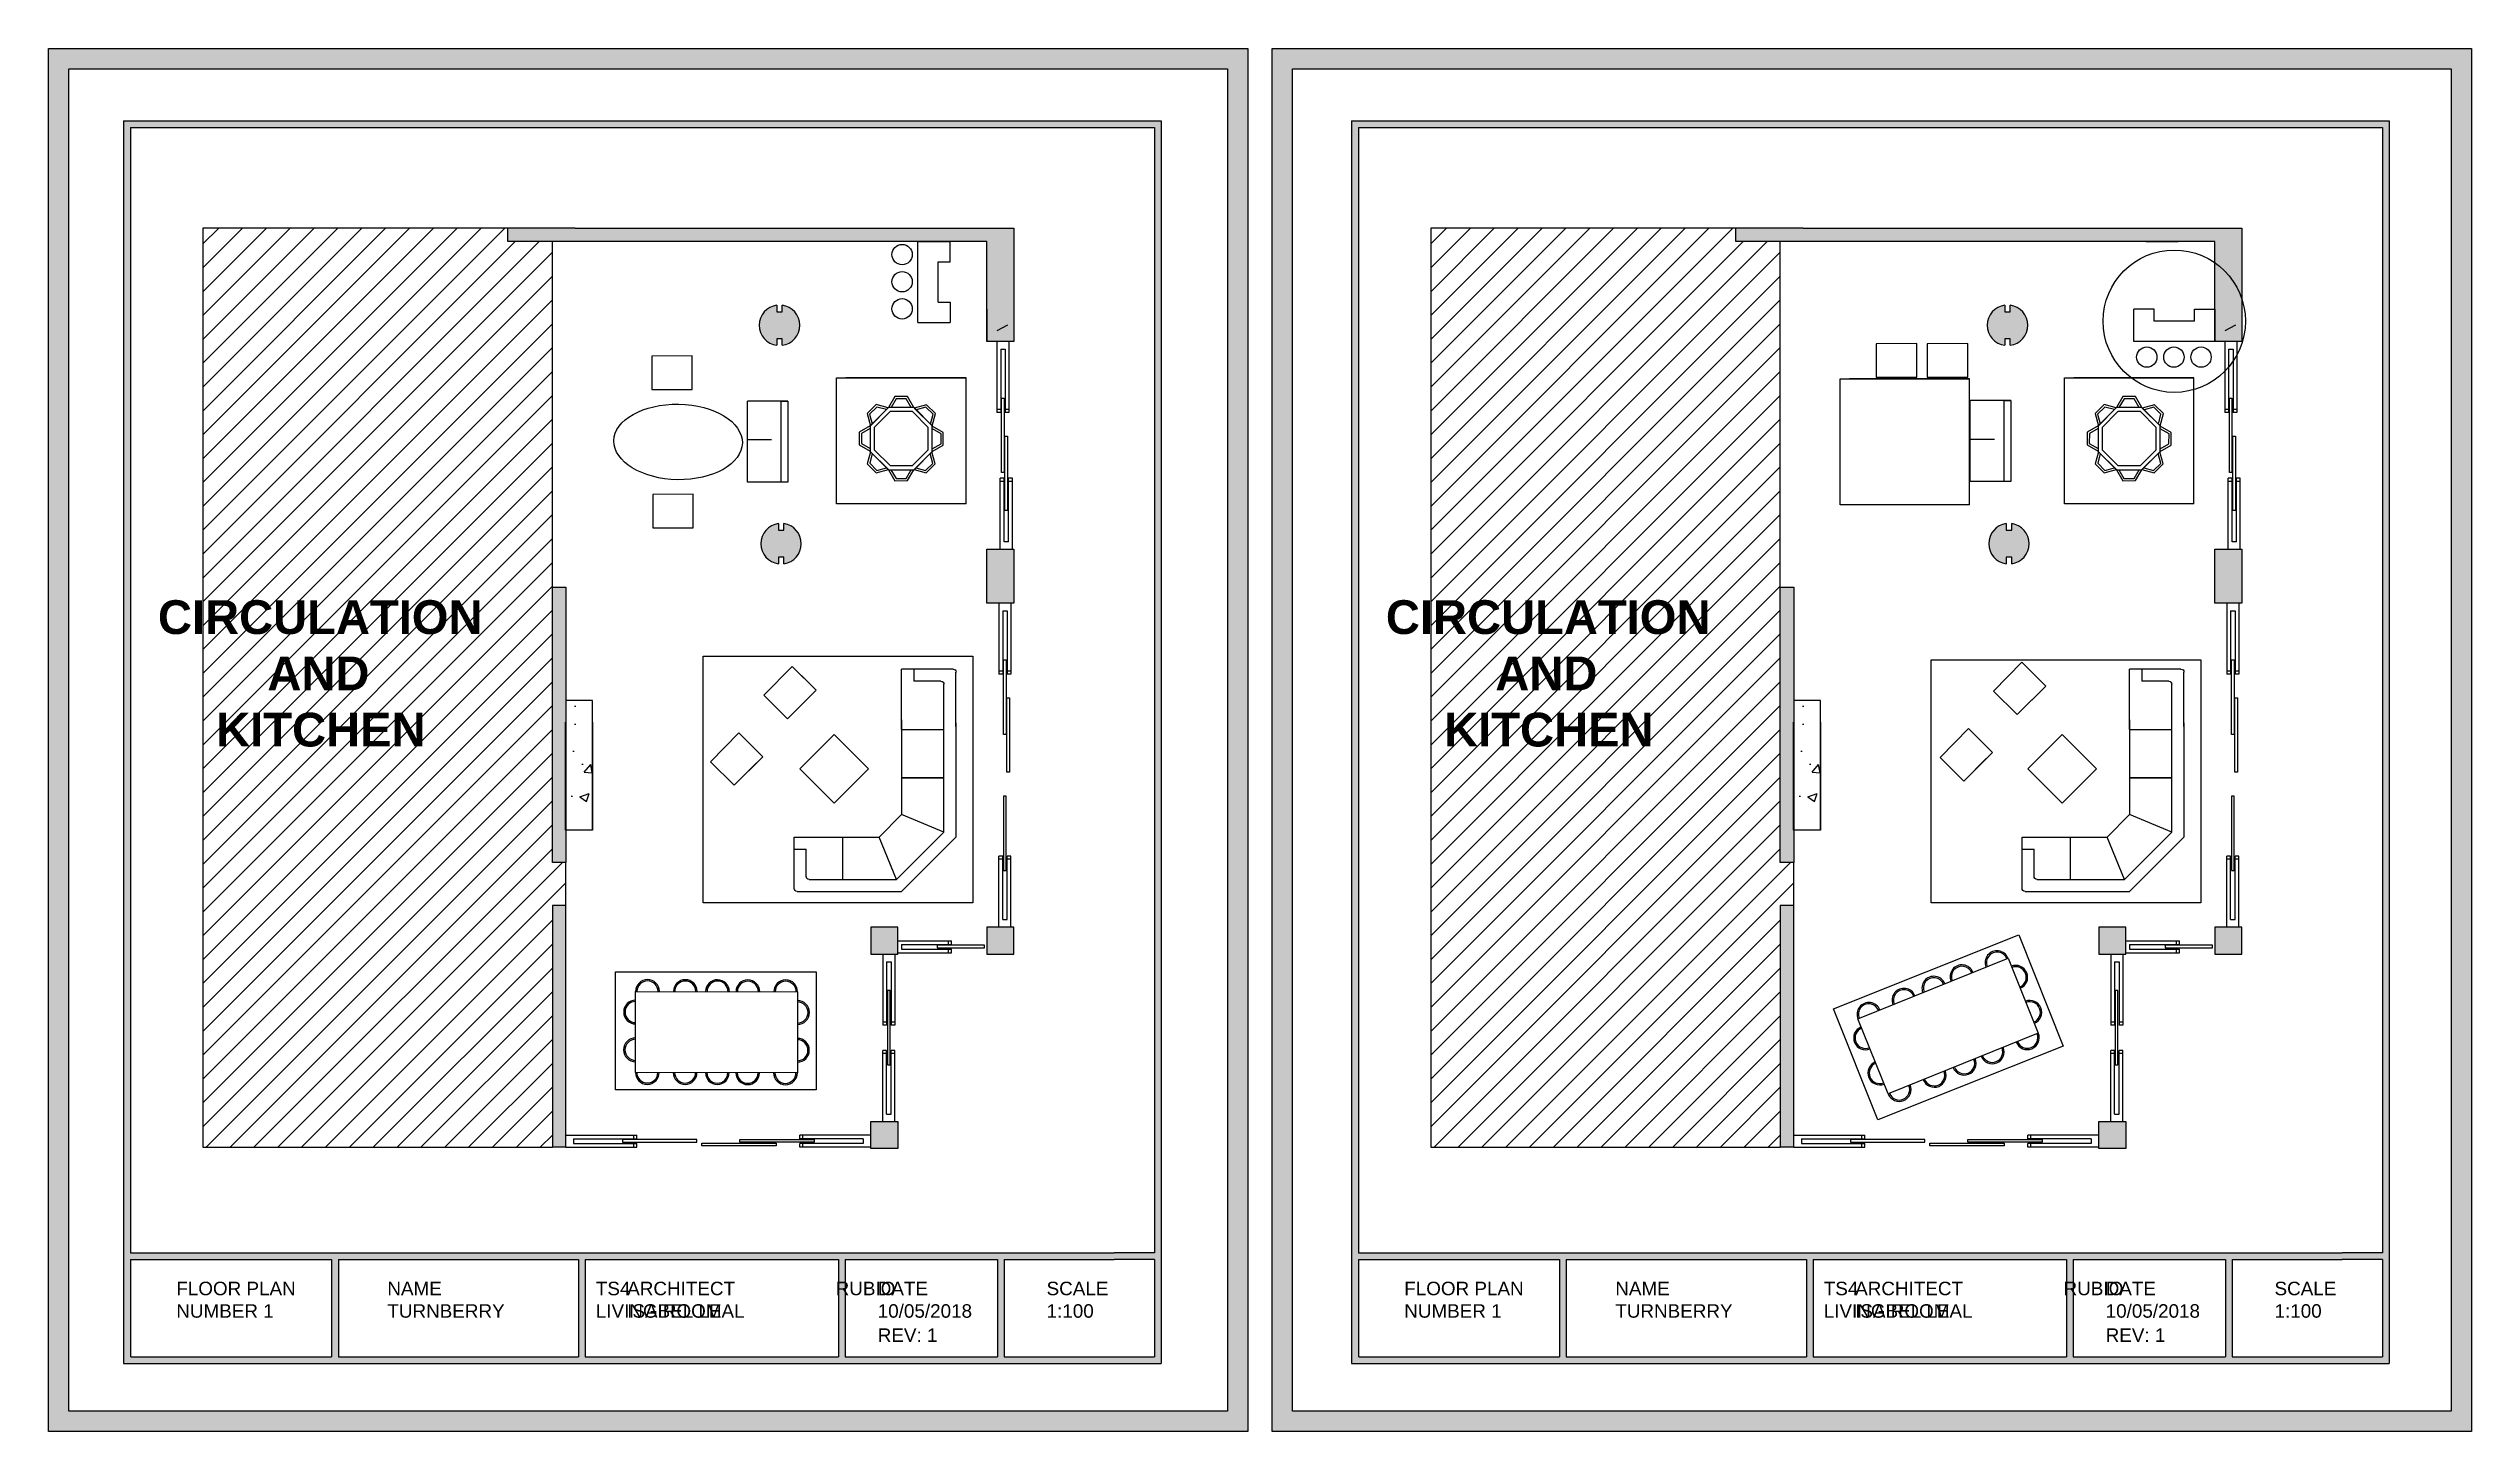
# Model space of a CAD drawing. Header units: inches. Extents: x 28 to 130, y -19 to 126.
# Drawn here: x 84.81 to 130.43, y -18.61 to 7.42 of the extents above; entities that cross this region are included whole.
import ezdxf

# ---------------------------------------------------------------- set-up
doc = ezdxf.new("R2010")
doc.units = ezdxf.units.IN
doc.header["$MEASUREMENT"] = 0
doc.layers.add('MUEBLES', color=8, linetype='Continuous')
doc.styles.add('Annotative', font='arial.ttf')
doc.styles.get("Standard").update_dxf_attribs({"font": 'arial.ttf'})

msp = doc.modelspace()

# ---------------------------------------------------------------- texts
at = {"ltscale": 0.25, "char_height": 0.635, "attachment_point": 1, "style": 'Annotative'}
for insert in [(89.12731, -2.96213), (112.2426, -2.96213)]:
    msp.add_mtext_dynamic_manual_height_columns('\\pi-2.2517;{\\fArial|b1|i0|c0|p34;CIRCULATION \\P\\pi-0.19189;AND\\P\\pi-1.1557;KITCHEN}', width=1.4939265, gutter_width=50000, heights=[0], dxfattribs=dict(at, insert=insert))
note = msp.add_mtext_dynamic_manual_height_columns('FLOOR PLAN\\P', width=2.6740577, gutter_width=1.25, heights=[0.67993, 0], dxfattribs=dict(insert=(87.22115, -15.78627), char_height=0.254, attachment_point=1))
for column, words in zip(note.columns.linked_columns, ['NUMBER 1']):
    column.text = words
note = msp.add_mtext_dynamic_manual_height_columns('NAME\\P', width=2.6740577, gutter_width=1.25, heights=[0.67993, 0], dxfattribs=dict(insert=(91.19421, -15.78627), char_height=0.254, attachment_point=1))
for column, words in zip(note.columns.linked_columns, ['TURNBERRY TS4 \\PLIVING ROOM']):
    column.text = words
note = msp.add_mtext_dynamic_manual_height_columns('ARCHITECT\\P', width=2.6740577, gutter_width=1.25, heights=[0.67993, 0], dxfattribs=dict(insert=(95.70934, -15.78627), char_height=0.254, attachment_point=1))
for column, words in zip(note.columns.linked_columns, ['ISABEL LEAL RUBIO']):
    column.text = words
note = msp.add_mtext_dynamic_manual_height_columns('DATE\\P', width=2.6740577, gutter_width=1.25, heights=[0.67993, 0], dxfattribs=dict(insert=(100.42513, -15.78627), char_height=0.254, attachment_point=1))
for column, words in zip(note.columns.linked_columns, ['10/05/2018 ']):
    column.text = words
note = msp.add_mtext_dynamic_manual_height_columns('SCALE\\P', width=2.6740577, gutter_width=1.25, heights=[0.67993, 0], dxfattribs=dict(insert=(103.60391, -15.78627), char_height=0.254, attachment_point=1))
for column, words in zip(note.columns.linked_columns, ['1:100']):
    column.text = words
note = msp.add_mtext_dynamic_manual_height_columns('FLOOR PLAN\\P', width=2.6740577, gutter_width=1.25, heights=[0.67993, 0], dxfattribs=dict(insert=(110.33644, -15.78627), char_height=0.254, attachment_point=1))
for column, words in zip(note.columns.linked_columns, ['NUMBER 1']):
    column.text = words
note = msp.add_mtext_dynamic_manual_height_columns('NAME\\P', width=2.6740577, gutter_width=1.25, heights=[0.67993, 0], dxfattribs=dict(insert=(114.30949, -15.78627), char_height=0.254, attachment_point=1))
for column, words in zip(note.columns.linked_columns, ['TURNBERRY TS4 \\PLIVING ROOM']):
    column.text = words
note = msp.add_mtext_dynamic_manual_height_columns('ARCHITECT\\P', width=2.6740577, gutter_width=1.25, heights=[0.67993, 0], dxfattribs=dict(insert=(118.82463, -15.78627), char_height=0.254, attachment_point=1))
for column, words in zip(note.columns.linked_columns, ['ISABEL LEAL RUBIO']):
    column.text = words
note = msp.add_mtext_dynamic_manual_height_columns('DATE\\P', width=2.6740577, gutter_width=1.25, heights=[0.67993, 0], dxfattribs=dict(insert=(123.54042, -15.78627), char_height=0.254, attachment_point=1))
for column, words in zip(note.columns.linked_columns, ['10/05/2018 ']):
    column.text = words
note = msp.add_mtext_dynamic_manual_height_columns('SCALE\\P', width=2.6740577, gutter_width=1.25, heights=[0.67993, 0], dxfattribs=dict(insert=(126.7192, -15.78627), char_height=0.254, attachment_point=1))
for column, words in zip(note.columns.linked_columns, ['1:100']):
    column.text = words
at = {"char_height": 0.254, "attachment_point": 1}
for insert in [(100.42513, -16.66426), (123.54042, -16.66426)]:
    msp.add_mtext_dynamic_manual_height_columns('REV: 1', width=2.6740577, gutter_width=1.25, heights=[0.67993], dxfattribs=dict(at, insert=insert))

# ---------------------------------------------------------------- blocks, each defined once
blk = doc.blocks.new('DOOR 1')
at = {"linetype": 'Continuous'}
for p, q in [((0, 0), (0.881, 0)), ((0.844, 0), (0.844, -0.047)), ((0.881, 0), (0.881, -0.047)), ((0, -0.15), (0.881, -0.15)), ((0.094, -0.103), (0.094, -0.047)), ((0.094, -0.047), (0.881, -0.047)), ((0.094, -0.103), (0.881, -0.103)), ((0.703, -0.061), (1.626, -0.061)), ((0.703, -0.094), (0.703, -0.061)), ((1.626, -0.094), (0.703, -0.094)), ((0.844, -0.103), (0.844, -0.15)), ((0.881, -0.103), (0.881, -0.15)), ((1.626, -0.061), (1.626, -0.094))]:
    blk.add_line(p, q, dxfattribs=at)
blk = doc.blocks.new('11')
at = {"layer": 'MUEBLES', "color": 7}
for p, q in [((-0.628, 0), (-0.184, 0.444)), ((0.749, 0.444), (-0.184, 0.444)), ((0.721, 0.444), (1.165, 0.444)), ((1.19, 0.42), (1.19, 0)), ((-0.53, -0.041), (-0.143, 0.346)), ((-0.143, 0.346), (1.066, 0.346)), ((-0.143, 0.346), (0, 0)), ((0.301, 0.346), (0.301, 0)), ((0.301, 0), (0.301, 0.346)), ((0.696, 0), (0.696, 0.346)), ((1.091, 0.321), (1.091, 0.099)), ((-0.628, -0.855), (-0.628, 0)), ((-0.184, -0.184), (0, 0)), ((0.774, 0), (0, 0)), ((0.696, 0), (1.19, 0)), ((1.19, 0.099), (1.091, 0.099)), ((-0.53, -0.041), (-0.184, -0.184)), ((-0.53, -0.757), (-0.53, -0.041)), ((-0.184, -0.88), (-0.184, -0.184)), ((-0.184, -0.485), (-0.53, -0.485)), ((-0.505, -0.781), (-0.283, -0.781)), ((-0.283, -0.88), (-0.283, -0.781)), ((-0.604, -0.88), (-0.184, -0.88))]:
    blk.add_line(p, q, dxfattribs=at)
for centre, start, end in [((1.165, 0.42), 0, 90), ((1.066, 0.321), 0, 90), ((-0.505, -0.757), 180, 270), ((-0.604, -0.855), 180, 270)]:
    blk.add_arc(centre, 0.0247, start, end, dxfattribs=at)
blk = doc.blocks.new('222')
for points in [[(0, 0), (0.081, -0.047), (0.162, 0), (0.162, 0.094)], [(0.016, 0.009), (0.081, -0.028), (0.146, 0.009), (0.146, 0.084)]]:
    blk.add_lwpolyline(points)
blk = doc.blocks.new('44444')
blk.add_line((-0.081, -0.047), (0.081, 0.047))
blk.add_blockref('222', (-0.081, -0.047))
blk = doc.blocks.new('mesa111')
for points in [[(-0.095, 0.23), (-0.23, 0.095), (-0.23, -0.095), (-0.095, -0.23), (0.095, -0.23), (0.23, -0.095), (0.23, 0.095), (0.095, 0.23)], [(-0.083, 0.2), (-0.2, 0.083), (-0.2, -0.083), (-0.083, -0.2), (0.083, -0.2), (0.2, -0.083), (0.2, 0.083), (0.083, 0.2)]]:
    blk.add_lwpolyline(points, close=True)
for p, rotation in [((-0.162, 0.162), 194.9999999999972), ((-0.001, 0.23), 150.0000000000002), ((0.163, 0.161), 105.0000000000002), ((-0.23, 0.001), 240.0000000000002), ((0.23, -0.001), 60.00000000000021), ((-0.161, -0.163), 285.0000000000002), ((-0.001, -0.23), 330.0000000000002), ((0.161, -0.163), 15.00000000000019)]:
    blk.add_blockref('44444', p, dxfattribs=dict(rotation=rotation))

# ---------------------------------------------------------------- hatches: boundary and pattern name
h = msp.add_hatch(color=3)
h.dxf.hatch_style = 1
h.paths.add_polyline_path([(107.38969, 7.42142), (84.81458, 7.42142), (84.81458, -18.60532), (107.38969, -18.60532)])
h.paths.add_polyline_path([(107.00869, -18.22432), (85.19558, -18.22432), (85.19558, 7.04042), (107.00869, 7.04042)], flags=16)
h.paths.add_polyline_path([(105.76344, -17.32393), (86.23003, -17.32393), (86.23003, 6.05911), (105.76233, 6.05911), (105.76233, -15.36822)], flags=0)
h.paths.add_polyline_path([(105.63533, -15.24122), (104.87874, -15.24122), (87.11362, -15.24122), (86.35703, -15.24122), (86.35703, 5.93211), (105.63533, 5.93211)], flags=0)
h.paths.add_polyline_path([(102.98663, 1.90823), (102.89575, 1.90823), (102.89575, 0.57145), (102.82464, 0.57145), (102.82464, 1.76601), (102.73932, 1.76601), (102.73932, 0.57145), (102.66821, 0.57145), (102.66821, 1.90823), (102.47863, 1.90823), (102.47863, 2.51783), (102.47863, 3.78783), (101.78876, 3.78783), (101.78876, 3.40683), (101.56016, 3.40683), (101.56016, 2.64483), (101.78876, 2.64483), (101.78876, 2.26383), (101.17916, 2.26383), (101.17916, 3.78783), (94.29983, 3.78783), (94.29983, -2.71457), (94.55383, -2.71457), (94.55383, -4.84937), (95.05413, -4.84937), (95.05413, -7.28777), (95.00333, -7.28777), (94.55383, -7.28777), (94.55383, -7.89617), (94.55383, -8.70897), (94.55383, -13.02697), (95.8906, -13.02697), (95.8906, -13.09808), (94.69604, -13.09808), (94.69604, -13.1834), (95.8906, -13.1834), (95.8906, -13.25451), (94.55383, -13.25451), (94.29983, -13.25451), (87.71924, -13.25451), (87.71924, 4.04183), (94.73163, 4.04183), (102.98663, 4.04183)], flags=0)
h.paths.add_polyline_path([(101.07532, 3.54269, -1), (100.69254, 3.54269, -1)], flags=0)
h.paths.add_polyline_path([(101.07532, 3.03233, -1), (100.69254, 3.03233, -1)], flags=0)
h.paths.add_polyline_path([(101.07532, 2.52197, -1), (100.69254, 2.52197, -1)], flags=0)
h.paths.add_polyline_path([(102.9337, -4.35615), (102.86259, -4.35615), (102.86259, -3.16159), (102.77727, -3.16159), (102.77727, -4.35615), (102.70616, -4.35615), (102.70616, -4.29909), (102.77727, -4.29909), (102.77727, -3.16159), (102.86259, -3.16159), (102.86259, -4.29909), (102.9337, -4.29909)], flags=0)
h.paths.add_polyline_path([(98.62765, 1.83543), (98.62765, 1.95903), (98.57685, 1.95903), (98.52605, 1.95903), (98.52605, 1.83543, -0.87447463), (98.52605, 2.59062), (98.52605, 2.46703), (98.62765, 2.46703), (98.62765, 2.59062, -0.87447463)], flags=0)
h.paths.add_polyline_path([(101.8982, -4.3146), (101.8982, -5.33706), (101.8982, -7.4193), (100.87573, -8.44177), (98.9071, -8.44177, -0.41421356), (98.8503, -8.38496), (98.8503, -7.4193), (100.45221, -7.4193), (100.87573, -6.99578), (100.87573, -5.21481), (100.87573, -4.25779), (101.8414, -4.25779, -0.41421356)], flags=0)
h.paths.add_polyline_path([(98.65593, -2.27597), (98.65593, -2.15237), (98.60513, -2.15237), (98.55433, -2.15237), (98.55433, -2.27597, -0.87447463), (98.55433, -1.52077), (98.55433, -1.64437), (98.65593, -1.64437), (98.65593, -1.52077, -0.87447463)], flags=0)
h.paths.add_polyline_path([(102.84126, -6.64946), (102.84126, -8.0488), (102.79149, -8.0488), (102.79149, -6.64946)], flags=0)
h.paths.add_polyline_path([(99.2646, -4.65509), (98.72582, -5.19387), (98.28261, -4.75066), (98.81559, -4.20607)], flags=0)
h.paths.add_polyline_path([(99.60645, -5.48659), (100.25171, -6.13448), (99.60382, -6.77975), (98.95856, -6.13186)], flags=0)
h.paths.add_polyline_path([(98.26004, -5.90622), (97.72126, -6.445), (97.27805, -6.00179), (97.81103, -5.4572)], flags=0)
h.paths.add_polyline_path([(98.91201, -11.85551, -1), (98.46438, -11.85435)], flags=0)
h.paths.add_polyline_path([(95.86798, -10.32359, -1), (96.31561, -10.32475)], flags=0)
h.paths.add_polyline_path([(98.91555, -10.49554, -1), (98.91438, -10.94317), (98.9137, -11.20674, -1), (98.91253, -11.65437)], flags=0)
h.paths.add_polyline_path([(100.65686, -10.30706), (100.65686, -11.7064), (100.60709, -11.7064), (100.60709, -10.30706)], flags=0)
h.paths.add_polyline_path([(99.01451, -13.02697), (99.01451, -13.09808), (100.15202, -13.09808), (100.15202, -13.1834), (99.01451, -13.1834), (99.01451, -13.25451), (98.95746, -13.25451), (98.95746, -13.1834), (100.15202, -13.1834), (100.15202, -13.09808), (98.95746, -13.09808), (98.95746, -13.02697)], flags=0)
h.paths.add_polyline_path([(95.86454, -11.64644, -1), (95.86571, -11.19881), (95.86639, -10.93524, -1), (95.86756, -10.48762)], flags=0)
h.paths.add_polyline_path([(105.63644, -15.36822), (105.63644, -17.19693), (102.80495, -17.19693), (102.80495, -15.36822), (104.87874, -15.36822)], flags=0)
h.paths.add_polyline_path([(102.67795, -15.36822), (102.67795, -17.19693), (99.81352, -17.19693), (99.81352, -15.36822)], flags=0)
h.paths.add_polyline_path([(97.01974, -13.1123), (97.01974, -13.16207), (95.6204, -13.16207), (95.6204, -13.1123)], flags=0)
h.paths.add_polyline_path([(99.68652, -15.36822), (99.68652, -17.19693), (94.91926, -17.19693), (94.91926, -15.36822)], flags=0)
h.paths.add_polyline_path([(94.79226, -15.36822), (94.79226, -17.19693), (90.27165, -17.19693), (90.27165, -15.36822)], flags=0)
h.paths.add_polyline_path([(90.14465, -15.36822), (90.14465, -17.19693), (86.36479, -17.19693), (86.36479, -15.36822), (87.11362, -15.36822)], flags=0)
h.paths.add_polyline_path([(100.33373, -17.05799), (101.58485, -17.05799), (101.58485, -16.53457), (100.33373, -16.53457)], flags=8)
h.paths.add_polyline_path([(103.52447, -16.1833), (108.44079, -16.1833), (108.44079, -15.65659), (103.52447, -15.65659)], flags=9)
h.paths.add_polyline_path([(100.33425, -16.1833), (106.14997, -16.1833), (106.14997, -15.65555), (100.33425, -15.65555)], flags=8)
h.paths.add_polyline_path([(95.64532, -16.61114), (101.87305, -16.61114), (101.87305, -15.65988), (95.64532, -15.65988)], flags=8)
h.paths.add_polyline_path([(91.10368, -17.03447), (97.52165, -17.03447), (97.52165, -15.65555), (91.10368, -15.65555)], flags=8)
h.paths.add_polyline_path([(87.12854, -16.18347), (93.0153, -16.18347), (93.0153, -15.65659), (87.12854, -15.65659)], flags=8)
h.paths.add_polyline_path([(86.6748, -6.08219), (93.10277, -6.08219), (93.10277, -2.64614), (86.6748, -2.64614)], flags=8)
h = msp.add_hatch(color=3)
h.dxf.hatch_style = 1
h.paths.add_polyline_path([(130.42778, 7.42142), (107.85266, 7.42142), (107.85266, -18.60532), (130.42778, -18.60532)])
h.paths.add_polyline_path([(130.04678, -18.22432), (108.23366, -18.22432), (108.23366, 7.04042), (130.04678, 7.04042)], flags=16)
h.paths.add_polyline_path([(128.80042, -15.36822), (128.80153, -15.36822), (128.80153, -17.32393), (109.26812, -17.32393), (109.26812, 6.05911), (128.80042, 6.05911)], flags=0)
h.paths.add_polyline_path([(128.67342, -15.24122), (127.91683, -15.24122), (110.15171, -15.24122), (109.39512, -15.24122), (109.39512, 5.93211), (128.67342, 5.93211)], flags=0)
h.paths.add_polyline_path([(126.02472, 1.90823), (125.93384, 1.90823), (125.93384, 0.57145), (125.86273, 0.57145), (125.86273, 1.76601), (125.77741, 1.76601), (125.77741, 0.57145), (125.7063, 0.57145), (125.7063, 1.90823), (125.51672, 1.90823), (125.51672, 2.51783), (125.51672, 3.78783), (124.82685, 3.78783), (124.82685, 3.40683), (124.59825, 3.40683), (124.59825, 2.64483), (124.82685, 2.64483), (124.82685, 2.26383), (124.21725, 2.26383), (124.21725, 3.78783), (117.33792, 3.78783), (117.33792, -2.71457), (117.59192, -2.71457), (117.59192, -4.84937), (118.09222, -4.84937), (118.09222, -7.28777), (118.04142, -7.28777), (117.59192, -7.28777), (117.59192, -7.89617), (117.59192, -8.70897), (117.59192, -13.02697), (118.92869, -13.02697), (118.92869, -13.09808), (117.73413, -13.09808), (117.73413, -13.1834), (118.92869, -13.1834), (118.92869, -13.25451), (117.59192, -13.25451), (117.33792, -13.25451), (110.75733, -13.25451), (110.75733, 4.04183), (117.76972, 4.04183), (126.02472, 4.04183)], flags=0)
h.paths.add_polyline_path([(125.93384, 0.57145), (125.86273, 0.57145), (125.86273, 1.76601), (125.77741, 1.76601), (125.77741, 0.57145), (125.7063, 0.57145), (125.7063, 0.62851), (125.77741, 0.62851), (125.77741, 1.76601), (125.86273, 1.76601), (125.86273, 0.62851), (125.93384, 0.62851)], flags=0)
h.paths.add_polyline_path([(123.73063, 3.54269, -1), (124.1134, 3.54269, -1)], flags=0)
h.paths.add_polyline_path([(124.1134, 3.03233, -1), (123.73063, 3.03233, -1)], flags=0)
h.paths.add_polyline_path([(124.1134, 2.52197, -1), (123.73063, 2.52197, -1)], flags=0)
h.paths.add_polyline_path([(124.18516, 0.44004), (124.12194, 0.20408), (124.32975, 0.0841), (124.32975, -0.15402), (124.12354, -0.27307), (124.12354, 0.21005), (123.7868, 0.54679), (124.01679, 0.60841)], flags=0)
h.paths.add_polyline_path([(124.11866, -0.27795), (124.18029, -0.50794), (124.01192, -0.67631), (123.77595, -0.61309), (123.65597, -0.8209), (123.41786, -0.8209), (123.2988, -0.61469), (123.78192, -0.61469)], flags=0)
h.paths.add_polyline_path([(122.95719, 0.21005), (122.95719, -0.26618), (122.75098, -0.14712), (122.75098, 0.09099)], flags=0)
h.paths.add_polyline_path([(124.18516, 0.44004), (124.12354, 0.21005), (124.12354, -0.27307), (123.78192, -0.61469), (123.2988, -0.61469), (122.95719, -0.27307), (122.95719, 0.21005), (123.2988, 0.55166), (123.41786, 0.75787), (123.65597, 0.75787), (123.77503, 0.55166), (123.78192, 0.55166), (123.7868, 0.54679), (124.01679, 0.60841)], flags=0)
h.paths.add_polyline_path([(124.04734, 0.17848), (124.04734, -0.24151), (123.75036, -0.53849), (123.33037, -0.53849), (123.03339, -0.24151), (123.03339, 0.17848), (123.33037, 0.47546), (123.75036, 0.47546)], flags=0)
h.paths.add_polyline_path([(123.2988, 0.55166), (122.95963, 0.21248), (122.898, 0.44248), (123.06637, 0.61085), (123.29726, 0.54898)], flags=0)
h.paths.add_polyline_path([(125.97179, -4.35615), (125.90068, -4.35615), (125.90068, -3.16159), (125.81535, -3.16159), (125.81536, -4.35615), (125.74425, -4.35615), (125.74425, -4.29909), (125.81536, -4.29909), (125.81535, -3.16159), (125.90068, -3.16159), (125.90068, -4.29909), (125.97179, -4.29909)], flags=0)
h.paths.add_polyline_path([(121.66574, 1.83543), (121.66574, 1.95903), (121.61494, 1.95903), (121.56414, 1.95903), (121.56414, 1.83543, -0.87447463), (121.56414, 2.59062), (121.56414, 2.46703), (121.66574, 2.46703), (121.66574, 2.59062, -0.87447463)], flags=0)
h.paths.add_polyline_path([(124.93629, -4.3146), (124.93629, -5.33706), (124.93629, -7.4193), (123.91382, -8.44177), (121.94519, -8.44177, -0.41421356), (121.88838, -8.38496), (121.88838, -7.4193), (123.4903, -7.4193), (123.91382, -6.99578), (123.91382, -5.21481), (123.91382, -4.25779), (124.87948, -4.25779, -0.41421356)], flags=0)
h.paths.add_polyline_path([(121.69402, -2.27597), (121.69402, -2.15237), (121.64322, -2.15237), (121.59242, -2.15237), (121.59242, -2.27597, -0.87447463), (121.59242, -1.52077), (121.59242, -1.64437), (121.69402, -1.64437), (121.69402, -1.52077, -0.87447463)], flags=0)
h.paths.add_polyline_path([(125.87935, -6.64946), (125.87935, -8.0488), (125.82958, -8.0488), (125.82958, -6.64946)], flags=0)
h.paths.add_polyline_path([(122.33657, -4.57606), (121.79779, -5.11484), (121.35458, -4.67163), (121.88756, -4.12704)], flags=0)
h.paths.add_polyline_path([(122.64454, -5.48659), (123.2898, -6.13448), (122.64191, -6.77975), (121.99665, -6.13186)], flags=0)
h.paths.add_polyline_path([(121.33201, -5.82719), (120.79323, -6.36597), (120.35002, -5.92276), (120.883, -5.37817)], flags=0)
h.paths.add_polyline_path([(122.19565, -11.11083, -1), (121.7806, -11.27846)], flags=0)
h.paths.add_polyline_path([(118.79873, -10.83919, -1), (119.21378, -10.67156)], flags=0)
h.paths.add_polyline_path([(121.68635, -9.84982, -1), (121.85399, -10.26488), (121.95269, -10.50927, -1), (122.12033, -10.92432)], flags=0)
h.paths.add_polyline_path([(123.69495, -10.30706), (123.69495, -11.7064), (123.64518, -11.7064), (123.64518, -10.30706)], flags=0)
h.paths.add_polyline_path([(122.0526, -13.02697), (122.0526, -13.09808), (123.19011, -13.09808), (123.19011, -13.1834), (122.0526, -13.1834), (122.0526, -13.25451), (121.99555, -13.25451), (121.99555, -13.1834), (123.19011, -13.1834), (123.19011, -13.09808), (121.99555, -13.09808), (121.99555, -13.02697)], flags=0)
h.paths.add_polyline_path([(119.29413, -12.06578, -1), (119.1265, -11.65073), (119.02779, -11.40634, -1), (118.86016, -10.99128)], flags=0)
h.paths.add_polyline_path([(128.67453, -15.36822), (128.67453, -17.19693), (125.84304, -17.19693), (125.84304, -15.36822), (127.91683, -15.36822)], flags=0)
h.paths.add_polyline_path([(125.71604, -15.36822), (125.71604, -17.19693), (122.85161, -17.19693), (122.85161, -15.36822)], flags=0)
h.paths.add_polyline_path([(120.05783, -13.1123), (120.05783, -13.16207), (118.65849, -13.16207), (118.65849, -13.1123)], flags=0)
h.paths.add_polyline_path([(122.72461, -15.36822), (122.72461, -17.19693), (117.95735, -17.19693), (117.95735, -15.36822)], flags=0)
h.paths.add_polyline_path([(117.83035, -15.36822), (117.83035, -17.19693), (113.30974, -17.19693), (113.30974, -15.36822)], flags=0)
h.paths.add_polyline_path([(113.18274, -15.36822), (113.18274, -17.19693), (109.40288, -17.19693), (109.40288, -15.36822), (110.15171, -15.36822)], flags=0)
h.paths.add_polyline_path([(123.372, -17.05694), (124.6044, -17.05694), (124.6044, -16.53356), (123.372, -16.53356)], flags=8)
h.paths.add_polyline_path([(126.54038, -16.60472), (127.84901, -16.60472), (127.84901, -15.658), (126.54038, -15.658)], flags=8)
h.paths.add_polyline_path([(123.3616, -16.60229), (125.26279, -16.60229), (125.26279, -15.65558), (123.3616, -15.65558)], flags=8)
h.paths.add_polyline_path([(118.65274, -16.60715), (122.16872, -16.60715), (122.16872, -15.658), (118.65274, -15.658)], flags=8)
h.paths.add_polyline_path([(114.14107, -17.03048), (117.21004, -17.03048), (117.21004, -15.65558), (114.14107, -15.65558)], flags=8)
h.paths.add_polyline_path([(110.16802, -16.60472), (112.53354, -16.60472), (112.53354, -15.658), (110.16802, -15.658)], flags=8)
h.paths.add_polyline_path([(110.91519, -6.07264), (117.23617, -6.07264), (117.23617, -2.64145), (110.91519, -2.64145)], flags=8)
h = msp.add_hatch(color=256)
h.dxf.hatch_style = 1
h.paths.add_polyline_path([(86.23003, 6.05911), (86.23003, -17.32393), (105.76344, -17.32393), (105.76344, -15.36822), (105.76233, 6.05911)])
h.paths.add_polyline_path([(105.63533, 5.93211), (105.63533, -15.24122), (104.87874, -15.24122), (87.11362, -15.24122), (86.35703, -15.24122), (86.35703, 5.93211)], flags=16)
h.paths.add_polyline_path([(102.98663, 4.04183), (102.98663, 1.90823), (102.89575, 1.90823), (102.89575, 0.57145), (102.82464, 0.57145), (102.82464, 1.76601), (102.73932, 1.76601), (102.73932, 0.57145), (102.66821, 0.57145), (102.66821, 1.90823), (102.47863, 1.90823), (102.47863, 3.78783), (94.29983, 3.78783), (94.29983, -2.71457), (94.55383, -2.71457), (94.55383, -7.89617), (94.55383, -8.70897), (94.55383, -13.02697), (95.8906, -13.02697), (95.8906, -13.09808), (94.69604, -13.09808), (94.69604, -13.1834), (95.8906, -13.1834), (95.8906, -13.25451), (94.55383, -13.25451), (94.29983, -13.25451), (87.71924, -13.25451), (87.71924, 4.04183), (94.73163, 4.04183)], flags=0)
h.paths.add_polyline_path([(102.89575, 0.57145), (102.82464, 0.57145), (102.82464, 1.76601), (102.73932, 1.76601), (102.73932, 0.57145), (102.66821, 0.57145), (102.66821, 0.62851), (102.73932, 0.62851), (102.73932, 1.76601), (102.82464, 1.76601), (102.82464, 0.62851), (102.89575, 0.62851)], flags=0)
h.paths.add_polyline_path([(102.86942, 0.12685), (102.86942, -1.2725), (102.81965, -1.2725), (102.81965, 0.12685)], flags=0)
h.paths.add_polyline_path([(102.96016, -0.6666), (102.96016, -2.00337), (102.98663, -2.00337), (102.98663, -3.01937), (102.9337, -3.01937), (102.9337, -4.35615), (102.86259, -4.35615), (102.86259, -3.16159), (102.77727, -3.16159), (102.77727, -4.35615), (102.70616, -4.35615), (102.70616, -3.01937), (102.47863, -3.01937), (102.47863, -2.00337), (102.73263, -2.00337), (102.73263, -0.6666), (102.80373, -0.6666), (102.80373, -1.86116), (102.88906, -1.86116), (102.88906, -0.6666)], flags=0)
h.paths.add_polyline_path([(98.98613, -2.02673, -1), (98.22413, -2.02673, -1)], flags=0)
h.paths.add_polyline_path([(102.9337, -4.35615), (102.86259, -4.35615), (102.86259, -3.16159), (102.77727, -3.16159), (102.77727, -4.35615), (102.70616, -4.35615), (102.70616, -4.29909), (102.77727, -4.29909), (102.77727, -3.16159), (102.86259, -3.16159), (102.86259, -4.29909), (102.9337, -4.29909)], flags=0)
h.paths.add_polyline_path([(102.90737, -4.80075), (102.90737, -6.2001), (102.8576, -6.2001), (102.8576, -4.80075)], flags=0)
h.paths.add_polyline_path([(102.84126, -6.64946), (102.84126, -8.0488), (102.79149, -8.0488), (102.79149, -6.64946)], flags=0)
h.paths.add_polyline_path([(100.80223, -9.11537), (100.80223, -9.36937), (101.81331, -9.36937), (101.81331, -9.44048), (100.87548, -9.44048), (100.87548, -9.5258), (101.81331, -9.5258), (101.81331, -9.59691), (100.80223, -9.59691), (100.80223, -9.62337), (100.7493, -9.62337), (100.7493, -10.96015), (100.67819, -10.96015), (100.67819, -9.76559), (100.59287, -9.76559), (100.59287, -10.96015), (100.52176, -10.96015), (100.52176, -9.62337), (100.29423, -9.62337), (100.29423, -9.11537)], flags=0)
h.paths.add_polyline_path([(102.43685, -9.4547), (102.43685, -9.50447), (101.54311, -9.50447), (101.54311, -9.4547)], flags=0)
h.paths.add_polyline_path([(100.65686, -10.30706), (100.65686, -11.7064), (100.60709, -11.7064), (100.60709, -10.30706)], flags=0)
h.paths.add_polyline_path([(99.01451, -13.02697), (99.01451, -13.09808), (100.15202, -13.09808), (100.15202, -13.1834), (99.01451, -13.1834), (99.01451, -13.25451), (98.95746, -13.25451), (98.95746, -13.1834), (100.15202, -13.1834), (100.15202, -13.09808), (98.95746, -13.09808), (98.95746, -13.02697)], flags=0)
h.paths.add_polyline_path([(98.51285, -13.17841), (98.51285, -13.22818), (97.11351, -13.22818), (97.11351, -13.17841)], flags=0)
h.paths.add_polyline_path([(97.01974, -13.1123), (97.01974, -13.16207), (95.6204, -13.16207), (95.6204, -13.1123)], flags=0)
h.paths.add_polyline_path([(104.87874, -15.36822), (105.63644, -15.36822), (105.63644, -17.19693), (102.80495, -17.19693), (102.80495, -15.36822)], flags=16)
h.paths.add_polyline_path([(102.67795, -15.36822), (102.67795, -17.19693), (99.81352, -17.19693), (99.81352, -15.36822)], flags=16)
h.paths.add_polyline_path([(99.68652, -15.36822), (99.68652, -17.19693), (94.91926, -17.19693), (94.91926, -15.36822)], flags=16)
h.paths.add_polyline_path([(94.79226, -15.36822), (94.79226, -17.19693), (90.27165, -17.19693), (90.27165, -15.36822)], flags=16)
h.paths.add_polyline_path([(90.14465, -15.36822), (90.14465, -17.19693), (86.36479, -17.19693), (86.36479, -15.36822), (87.11362, -15.36822)], flags=16)
h.paths.add_polyline_path([(104.22894, -2.2669), (105.44124, -2.2669), (105.44124, -1.74348), (104.22894, -1.74348)], flags=8)
h.paths.add_polyline_path([(101.75478, -11.81515), (101.75478, -10.60285), (101.23136, -10.60285), (101.23136, -11.81515)], flags=8)
h.paths.add_polyline_path([(96.82117, -14.27723), (98.03347, -14.27723), (98.03347, -13.75381), (96.82117, -13.75381)], flags=8)
h.paths.add_polyline_path([(95.78402, -11.48495), (95.78402, -10.27265), (95.2606, -10.27265), (95.2606, -11.48495)], flags=8)
h.paths.add_polyline_path([(95.78402, -5.90823), (95.78402, -4.69593), (95.2606, -4.69593), (95.2606, -5.90823)], flags=8)
h.paths.add_polyline_path([(95.76891, -8.61508), (96.98121, -8.61508), (96.98121, -8.09166), (95.76891, -8.09166)], flags=8)
h.paths.add_polyline_path([(97.36502, 4.87559), (98.57732, 4.87559), (98.57732, 5.39901), (97.36502, 5.39901)], flags=8)
h.paths.add_polyline_path([(87.82512, -6.08219), (94.25309, -6.08219), (94.25309, -2.64614), (87.82512, -2.64614)], flags=8)
h = msp.add_hatch(color=256)
h.dxf.hatch_style = 1
h.paths.add_polyline_path([(109.34532, 6.05911), (109.34532, -17.32393), (128.87873, -17.32393), (128.87873, -15.36822), (128.87762, 6.05911)])
h.paths.add_polyline_path([(128.75062, 5.93211), (128.75062, -15.24122), (127.99403, -15.24122), (110.22891, -15.24122), (109.47232, -15.24122), (109.47232, 5.93211)], flags=16)
h.paths.add_polyline_path([(126.10192, 4.04183), (126.10192, 1.90823), (126.01104, 1.90823), (126.01104, 0.57145), (125.93993, 0.57145), (125.93993, 1.76601), (125.85461, 1.76601), (125.85461, 0.57145), (125.7835, 0.57145), (125.7835, 1.90823), (125.59392, 1.90823), (125.59392, 3.78783), (117.41512, 3.78783), (117.41512, -2.71457), (117.66912, -2.71457), (117.66912, -7.89617), (117.66912, -8.70897), (117.66912, -13.02697), (119.00589, -13.02697), (119.00589, -13.09808), (117.81133, -13.09808), (117.81133, -13.1834), (119.00589, -13.1834), (119.00589, -13.25451), (117.66912, -13.25451), (117.41512, -13.25451), (110.83453, -13.25451), (110.83453, 4.04183), (117.84692, 4.04183)], flags=0)
h.paths.add_polyline_path([(126.01104, 0.57145), (125.93993, 0.57145), (125.93993, 1.76601), (125.85461, 1.76601), (125.85461, 0.57145), (125.7835, 0.57145), (125.7835, 0.62851), (125.85461, 0.62851), (125.85461, 1.76601), (125.93993, 1.76601), (125.93993, 0.62851), (126.01104, 0.62851)], flags=0)
h.paths.add_polyline_path([(125.98471, 0.12685), (125.98471, -1.2725), (125.93494, -1.2725), (125.93494, 0.12685)], flags=0)
h.paths.add_polyline_path([(126.07545, -0.6666), (126.07545, -2.00337), (126.10192, -2.00337), (126.10192, -3.01937), (126.04899, -3.01937), (126.04899, -4.35615), (125.97788, -4.35615), (125.97788, -3.16159), (125.89256, -3.16159), (125.89256, -4.35615), (125.82145, -4.35615), (125.82145, -3.01937), (125.59392, -3.01937), (125.59392, -2.00337), (125.84792, -2.00337), (125.84792, -0.6666), (125.91902, -0.6666), (125.91902, -1.86116), (126.00435, -1.86116), (126.00435, -0.6666)], flags=0)
h.paths.add_polyline_path([(122.10142, -2.02673, -1), (121.33942, -2.02673, -1)], flags=0)
h.paths.add_polyline_path([(126.04899, -4.35615), (125.97788, -4.35615), (125.97788, -3.16159), (125.89256, -3.16159), (125.89256, -4.35615), (125.82145, -4.35615), (125.82145, -4.29909), (125.89256, -4.29909), (125.89256, -3.16159), (125.97788, -3.16159), (125.97788, -4.29909), (126.04899, -4.29909)], flags=0)
h.paths.add_polyline_path([(126.02266, -4.80075), (126.02266, -6.2001), (125.97289, -6.2001), (125.97289, -4.80075)], flags=0)
h.paths.add_polyline_path([(125.95655, -6.64946), (125.95655, -8.0488), (125.90678, -8.0488), (125.90678, -6.64946)], flags=0)
h.paths.add_polyline_path([(123.91752, -9.11537), (123.91752, -9.36937), (124.9286, -9.36937), (124.9286, -9.44048), (123.99077, -9.44048), (123.99077, -9.5258), (124.9286, -9.5258), (124.9286, -9.59691), (123.91752, -9.59691), (123.91752, -9.62337), (123.86459, -9.62337), (123.86459, -10.96015), (123.79348, -10.96015), (123.79348, -9.76559), (123.70816, -9.76559), (123.70816, -10.96015), (123.63705, -10.96015), (123.63705, -9.62337), (123.40952, -9.62337), (123.40952, -9.11537)], flags=0)
h.paths.add_polyline_path([(125.55213, -9.4547), (125.55213, -9.50447), (124.6584, -9.50447), (124.6584, -9.4547)], flags=0)
h.paths.add_polyline_path([(123.77215, -10.30706), (123.77215, -11.7064), (123.72238, -11.7064), (123.72238, -10.30706)], flags=0)
h.paths.add_polyline_path([(122.1298, -13.02697), (122.1298, -13.09808), (123.26731, -13.09808), (123.26731, -13.1834), (122.1298, -13.1834), (122.1298, -13.25451), (122.07275, -13.25451), (122.07275, -13.1834), (123.26731, -13.1834), (123.26731, -13.09808), (122.07275, -13.09808), (122.07275, -13.02697)], flags=0)
h.paths.add_polyline_path([(121.62814, -13.17841), (121.62814, -13.22818), (120.22879, -13.22818), (120.22879, -13.17841)], flags=0)
h.paths.add_polyline_path([(120.13503, -13.1123), (120.13503, -13.16207), (118.73569, -13.16207), (118.73569, -13.1123)], flags=0)
h.paths.add_polyline_path([(127.99403, -15.36822), (128.75173, -15.36822), (128.75173, -17.19693), (125.92024, -17.19693), (125.92024, -15.36822)], flags=16)
h.paths.add_polyline_path([(125.79324, -15.36822), (125.79324, -17.19693), (122.92881, -17.19693), (122.92881, -15.36822)], flags=16)
h.paths.add_polyline_path([(122.80181, -15.36822), (122.80181, -17.19693), (118.03455, -17.19693), (118.03455, -15.36822)], flags=16)
h.paths.add_polyline_path([(117.90755, -15.36822), (117.90755, -17.19693), (113.38694, -17.19693), (113.38694, -15.36822)], flags=16)
h.paths.add_polyline_path([(113.25994, -15.36822), (113.25994, -17.19693), (109.48008, -17.19693), (109.48008, -15.36822), (110.22891, -15.36822)], flags=16)
h.paths.add_polyline_path([(127.34423, -2.2669), (128.55653, -2.2669), (128.55653, -1.74348), (127.34423, -1.74348)], flags=8)
h.paths.add_polyline_path([(124.87007, -11.81515), (124.87007, -10.60285), (124.34665, -10.60285), (124.34665, -11.81515)], flags=8)
h.paths.add_polyline_path([(119.93646, -14.27723), (121.14876, -14.27723), (121.14876, -13.75381), (119.93646, -13.75381)], flags=8)
h.paths.add_polyline_path([(118.8993, -11.48495), (118.8993, -10.27265), (118.37588, -10.27265), (118.37588, -11.48495)], flags=8)
h.paths.add_polyline_path([(118.8993, -5.90823), (118.8993, -4.69593), (118.37588, -4.69593), (118.37588, -5.90823)], flags=8)
h.paths.add_polyline_path([(118.8842, -8.61508), (120.0965, -8.61508), (120.0965, -8.09166), (118.8842, -8.09166)], flags=8)
h.paths.add_polyline_path([(120.48031, 4.87559), (121.69261, 4.87559), (121.69261, 5.39901), (120.48031, 5.39901)], flags=8)
h.paths.add_polyline_path([(110.94041, -6.08219), (117.36838, -6.08219), (117.36838, -2.64614), (110.94041, -2.64614)], flags=8)
h = msp.add_hatch()
h.set_pattern_fill('ANSI31', color=256, scale=2.54)
h.set_pattern_definition([(45, (25.6175, -32.76566), (-0.2245064, 0.2245064), [])])
h.paths.add_polyline_path([(87.71924, -13.25451), (94.29983, -13.25451), (94.29983, -8.70897), (94.55383, -8.70897), (94.55383, -7.89617), (94.29983, -7.89617), (94.29983, -2.71457), (94.29983, 3.78783), (93.46163, 3.78783), (93.46163, 4.04183), (87.71924, 4.04183)])
h = msp.add_hatch(color=256)
h.dxf.hatch_style = 1
h.paths.add_polyline_path([(102.98663, 4.04183), (94.73163, 4.04183), (93.46163, 4.04183), (93.46163, 3.78783), (94.29983, 3.78783), (102.47863, 3.78783), (102.47863, 1.90823), (102.98663, 1.90823)])
h.paths.add_polyline_path([(94.55383, -2.71457), (94.29983, -2.71457), (94.29983, -7.89617), (94.55383, -7.89617)])
h.paths.add_polyline_path([(94.55383, -8.70897), (94.29983, -8.70897), (94.29983, -13.25451), (94.55383, -13.25451)])
h.paths.add_polyline_path([(100.80223, -9.11537), (100.29423, -9.11537), (100.29423, -9.62337), (100.80223, -9.62337)])
h.paths.add_polyline_path([(102.98663, -9.11537), (102.47863, -9.11537), (102.47863, -9.62337), (102.98663, -9.62337)])
h.paths.add_polyline_path([(100.80223, -12.77297), (100.29423, -12.77297), (100.29423, -13.28097), (100.80223, -13.28097)])
h.paths.add_polyline_path([(102.98663, -2.00337), (102.96016, -2.00337), (102.47863, -2.00337), (102.47863, -3.01937), (102.98663, -3.01937)])
h.paths.add_polyline_path([(98.65593, -1.52077), (98.65593, -1.64437), (98.55433, -1.64437), (98.55433, -1.52077, 0.87447463), (98.55433, -2.27597), (98.55433, -2.15237), (98.60513, -2.15237), (98.65593, -2.15237), (98.65593, -2.27597, 0.87447463)])
h.paths.add_polyline_path([(98.62765, 2.59062), (98.62765, 2.46703), (98.52605, 2.46703), (98.52605, 2.59062, 0.87447463), (98.52605, 1.83543), (98.52605, 1.95903), (98.57685, 1.95903), (98.62765, 1.95903), (98.62765, 1.83543, 0.87447463)])
h = msp.add_hatch()
h.set_pattern_fill('ANSI31', color=256, scale=2.54)
h.set_pattern_definition([(45, (48.7328, -32.76566), (-0.2245064, 0.2245064), [])])
h.paths.add_polyline_path([(110.83453, -13.25451), (117.41512, -13.25451), (117.41512, -8.70897), (117.66912, -8.70897), (117.66912, -7.89617), (117.41512, -7.89617), (117.41512, -2.71457), (117.41512, 3.78783), (116.57692, 3.78783), (116.57692, 4.04183), (110.83453, 4.04183)])
h = msp.add_hatch(color=256)
h.dxf.hatch_style = 1
h.paths.add_polyline_path([(126.10192, 4.04183), (117.84692, 4.04183), (116.57692, 4.04183), (116.57692, 3.78783), (117.41512, 3.78783), (125.59392, 3.78783), (125.59392, 1.90823), (126.10192, 1.90823)])
h.paths.add_polyline_path([(117.66912, -2.71457), (117.41512, -2.71457), (117.41512, -7.89617), (117.66912, -7.89617)])
h.paths.add_polyline_path([(117.66912, -8.70897), (117.41512, -8.70897), (117.41512, -13.25451), (117.66912, -13.25451)])
h.paths.add_polyline_path([(123.91752, -9.11537), (123.40952, -9.11537), (123.40952, -9.62337), (123.91752, -9.62337)])
h.paths.add_polyline_path([(126.10192, -9.11537), (125.59392, -9.11537), (125.59392, -9.62337), (126.10192, -9.62337)])
h.paths.add_polyline_path([(123.91752, -12.77297), (123.40952, -12.77297), (123.40952, -13.28097), (123.91752, -13.28097)])
h.paths.add_polyline_path([(126.10192, -2.00337), (126.07545, -2.00337), (125.59392, -2.00337), (125.59392, -3.01937), (126.10192, -3.01937)])
h.paths.add_polyline_path([(121.77122, -1.52077), (121.77122, -1.64437), (121.66962, -1.64437), (121.66962, -1.52077, 0.87447463), (121.66962, -2.27597), (121.66962, -2.15237), (121.72042, -2.15237), (121.77122, -2.15237), (121.77122, -2.27597, 0.87447463)])
h.paths.add_polyline_path([(121.74294, 2.59062), (121.74294, 2.46703), (121.64134, 2.46703), (121.64134, 2.59062, 0.87447463), (121.64134, 1.83543), (121.64134, 1.95903), (121.69214, 1.95903), (121.74294, 1.95903), (121.74294, 1.83543, 0.87447463)])
h = msp.add_hatch()
h.set_pattern_fill('AR-CONC', color=256, scale=0.254)
h.set_pattern_definition([(50, (91.0757, -34.0587), (1.82184, -0.15939), [0.1905, -2.0955]), (355, (91.0757, -34.0587), (-0.35243, 1.91057), [0.1524, -1.6764]), (100.4514, (91.2276, -34.072), (1.46941, 1.75118), [0.1619, -1.7809]), (46.184, (91.0757, -33.5507), (2.7108, -0.42042), [0.28575, -3.14325]), (96.636, (91.3016, -33.5858), (2.37404, 2.47426), [0.24285, -2.67135]), (351.184, (91.0757, -33.5507), (2.37404, 2.47426), [0.2286, -2.5146]), (21, (91.3297, -33.6777), (1.516144, -1.02265), [0.1905, -2.0955]), (326, (91.3297, -33.6777), (0.61802, 1.84188), [0.1524, -1.6764]), (71.4514, (91.4561, -33.763), (2.13416, 0.81923), [0.1619, -1.7809]), (37.5, (91.07574, -34.05874), (0.030886, 0.84555), [0, -1.65608, 0, -1.7018, 0, -1.68275]), (7.5, (91.0757, -34.0587), (0.668197, 1.001806), [0, -0.97028, 0, -1.61798, 0, -0.64135]), (327.5, (90.5093, -34.05874), (1.355909, -0.05729), [0, -0.635, 0, -1.9812, 0, -2.6289]), (317.5, (90.2553, -34.0587), (1.481293, 0.254267), [0, -0.8255, 0, -1.31572, 0, -1.8669])])
h.paths.add_polyline_path([(95.05413, -4.84937), (94.54613, -4.84937), (94.54613, -7.28777), (95.00333, -7.28777), (95.05413, -7.28777)])
h = msp.add_hatch()
h.set_pattern_fill('AR-CONC', color=256, scale=0.254)
h.set_pattern_definition([(50, (114.191, -34.0587), (1.82184, -0.15939), [0.1905, -2.0955]), (355, (114.191, -34.0587), (-0.35243, 1.91057), [0.1524, -1.6764]), (100.4514, (114.3429, -34.072), (1.46941, 1.75118), [0.1619, -1.7809]), (46.184, (114.191, -33.5507), (2.7108, -0.42042), [0.28575, -3.14325]), (96.636, (114.417, -33.5858), (2.37404, 2.47426), [0.24285, -2.67135]), (351.184, (114.191, -33.5507), (2.37404, 2.47426), [0.2286, -2.5146]), (21, (114.445, -33.6777), (1.516144, -1.02265), [0.1905, -2.0955]), (326, (114.445, -33.6777), (0.61802, 1.84188), [0.1524, -1.6764]), (71.4514, (114.5714, -33.763), (2.13416, 0.81923), [0.1619, -1.7809]), (37.5, (114.191, -34.05874), (0.030886, 0.84555), [0, -1.65608, 0, -1.7018, 0, -1.68275]), (7.5, (114.191, -34.0587), (0.668197, 1.001806), [0, -0.97028, 0, -1.61798, 0, -0.64135]), (327.5, (113.6246, -34.05874), (1.355909, -0.05729), [0, -0.635, 0, -1.9812, 0, -2.6289]), (317.5, (113.3706, -34.0587), (1.481293, 0.254267), [0, -0.8255, 0, -1.31572, 0, -1.8669])])
h.paths.add_polyline_path([(118.16942, -4.84937), (117.66142, -4.84937), (117.66142, -7.28777), (118.11862, -7.28777), (118.16942, -7.28777)])

# ---------------------------------------------------------------- linework, layer by layer
for p, q in [((86.23003, 6.05911), (86.23003, -17.32393)), ((86.23003, 6.05911), (105.76233, 6.05911)), ((86.35703, 5.93211), (86.35703, -15.24122)), ((86.35703, 5.93211), (105.63533, 5.93211)), ((105.63533, 5.93211), (105.63533, -15.24122)), ((105.76233, 6.05911), (105.76233, -15.36822)), ((109.34532, 6.05911), (109.34532, -17.32393)), ((109.34532, 6.05911), (128.87762, 6.05911)), ((109.47232, 5.93211), (109.47232, -15.24122)), ((109.47232, 5.93211), (128.75062, 5.93211)), ((128.75062, 5.93211), (128.75062, -15.24122)), ((128.87762, 6.05911), (128.87762, -15.36822)), ((94.73163, 4.04183), (87.71924, 4.04183)), ((87.71924, 4.04183), (87.71924, -13.25451)), ((93.46163, 3.78783), (93.46163, 4.04183)), ((93.46163, 3.78783), (93.46163, 4.04183)), ((102.47863, 3.78783), (93.46163, 3.78783)), ((102.47863, 3.78783), (93.46163, 3.78783)), ((94.29983, 3.78783), (93.46163, 3.78783)), ((94.29983, -2.71457), (94.29983, 3.78783)), ((94.73163, 4.04183), (102.98663, 4.04183)), ((102.47863, 3.78783), (94.73163, 3.78783)), ((101.17916, 2.26383), (101.17916, 3.78783)), ((101.17916, 3.78783), (101.78876, 3.78783)), ((101.78876, 3.40683), (101.78876, 3.78783)), ((102.47863, 1.90823), (102.47863, 3.78783)), ((102.47863, 1.90823), (102.47863, 3.78783)), ((102.98663, 4.04183), (102.98663, 3.78783)), ((102.98663, 4.04183), (102.98663, 1.90823)), ((102.98663, 3.78783), (102.98663, 1.90823)), ((117.84692, 4.04183), (110.83453, 4.04183)), ((110.83453, 4.04183), (110.83453, -13.25451)), ((116.57692, 3.78783), (116.57692, 4.04183)), ((116.57692, 3.78783), (116.57692, 4.04183)), ((125.59392, 3.78783), (116.57692, 3.78783)), ((125.59392, 3.78783), (116.57692, 3.78783)), ((117.41512, 3.78783), (116.57692, 3.78783)), ((117.41512, -2.71457), (117.41512, 3.78783)), ((117.84692, 4.04183), (126.10192, 4.04183)), ((125.59392, 3.78783), (117.84692, 3.78783)), ((124.29445, 3.78783), (124.90405, 3.78783)), ((125.59392, 1.90823), (125.59392, 3.78783)), ((125.59392, 1.90823), (125.59392, 3.78783)), ((126.10192, 4.04183), (126.10192, 3.78783)), ((126.10192, 4.04183), (126.10192, 1.90823)), ((126.10192, 3.78783), (126.10192, 1.90823)), ((101.56016, 2.64483), (101.56016, 3.40683)), ((101.56016, 3.40683), (101.78876, 3.40683)), ((98.52605, 2.59062), (98.52605, 2.46703)), ((98.52605, 2.46703), (98.62765, 2.46703)), ((98.62765, 2.46703), (98.62765, 2.59062)), ((101.56016, 2.64483), (101.78876, 2.64483)), ((101.78876, 2.64483), (101.78876, 2.26383)), ((102.47863, 2.51783), (102.47863, 1.90823)), ((121.64134, 2.59062), (121.64134, 2.46703)), ((121.64134, 2.46703), (121.74294, 2.46703)), ((121.74294, 2.46703), (121.74294, 2.59062)), ((124.45092, 2.51783), (124.06992, 2.51783)), ((124.06992, 1.90823), (124.06992, 2.51783)), ((124.45092, 2.28923), (124.45092, 2.51783)), ((125.21292, 2.28923), (124.45092, 2.28923)), ((125.21292, 2.51783), (125.59392, 2.51783)), ((125.21292, 2.28923), (125.21292, 2.51783)), ((125.59392, 2.51783), (125.59392, 1.90823)), ((125.59392, 1.90823), (125.59392, 2.51783)), ((98.57685, 1.95903), (98.52605, 1.95903)), ((98.52605, 1.95903), (98.52605, 1.83543)), ((98.62765, 1.95903), (98.57685, 1.95903)), ((98.62765, 1.83543), (98.62765, 1.95903)), ((101.17916, 2.26383), (101.78876, 2.26383)), ((102.98663, 1.90823), (102.47863, 1.90823)), ((102.98663, 1.90823), (102.47863, 1.90823)), ((102.86853, 2.21701), (102.66921, 2.10507)), ((119.98309, 1.86898), (119.22114, 1.86076)), ((119.22114, 1.86076), (119.22114, 1.23397)), ((119.98309, 1.23398), (119.98309, 1.86898)), ((120.94411, 1.86945), (120.18216, 1.86123)), ((120.18216, 1.86123), (120.18216, 1.23444)), ((120.94411, 1.23445), (120.94411, 1.86945)), ((121.69214, 1.95903), (121.64134, 1.95903)), ((121.64134, 1.95903), (121.64134, 1.83543)), ((121.74294, 1.95903), (121.69214, 1.95903)), ((121.74294, 1.83543), (121.74294, 1.95903)), ((125.59392, 1.90823), (124.06992, 1.90823)), ((126.10192, 1.90823), (125.59392, 1.90823)), ((126.10192, 1.90823), (125.59392, 1.90823)), ((125.98382, 2.21701), (125.7845, 2.10507)), ((96.93503, 1.63739), (96.17307, 1.62917)), ((96.17307, 1.62917), (96.17308, 1.00238)), ((96.93503, 1.00239), (96.93503, 1.63739)), ((120.94411, 1.23445), (120.94411, 1.62203)), ((96.17308, 1.00238), (96.93503, 1.00239)), ((96.21814, 1.00238), (96.93503, 1.00239)), ((118.54056, -1.16449), (118.54056, 1.20211)), ((118.54056, 1.20211), (120.97896, 1.20211)), ((120.97896, 1.20211), (118.71836, 1.20211)), ((120.97896, 1.20211), (118.71836, 1.20211)), ((119.22114, 1.23397), (119.98309, 1.23398)), ((119.26621, 1.23397), (119.98309, 1.23398)), ((120.79292, 1.20211), (119.26892, 1.20211)), ((120.18216, 1.23444), (120.94411, 1.23445)), ((120.22723, 1.23444), (120.94411, 1.23445)), ((120.97896, -1.16449), (120.97896, 1.20211)), ((97.97182, -0.73897), (97.97182, 0.78503)), ((98.73382, 0.78503), (97.97182, 0.78503)), ((98.60064, 0.78503), (98.73382, 0.78503)), ((98.60064, 0.78503), (98.60064, -0.73897)), ((98.73382, 0.78503), (98.73382, -0.73897)), ((120.99236, -0.729), (120.99236, 0.795)), ((121.75436, 0.795), (120.99236, 0.795)), ((121.62118, 0.795), (121.75436, 0.795)), ((121.62118, 0.795), (121.62118, -0.729)), ((121.75436, 0.795), (121.75436, -0.729)), ((97.97182, 0.06009), (98.42606, 0.06009)), ((102.81965, -1.2725), (102.81965, 0.12685)), ((102.81965, 0.12685), (102.86942, 0.12685)), ((102.86942, 0.12685), (102.86942, -1.2725)), ((120.99236, 0.07006), (121.4466, 0.07006)), ((125.93494, -1.2725), (125.93494, 0.12685)), ((125.93494, 0.12685), (125.98471, 0.12685)), ((125.98471, 0.12685), (125.98471, -1.2725)), ((98.60064, -0.73897), (97.97182, -0.73897)), ((98.73382, -0.73897), (98.60064, -0.73897)), ((102.73263, -2.00337), (102.73263, -0.6666)), ((102.80373, -0.6666), (102.73263, -0.6666)), ((102.73263, -0.72366), (102.80373, -0.72366)), ((102.80373, -1.86116), (102.80373, -0.6666)), ((102.88906, -1.86116), (102.88906, -0.6666)), ((102.96016, -0.6666), (102.88906, -0.6666)), ((102.88906, -0.72366), (102.96016, -0.72366)), ((102.96016, -2.00337), (102.96016, -0.6666)), ((121.62118, -0.729), (120.99236, -0.729)), ((121.75436, -0.729), (121.62118, -0.729)), ((125.84792, -2.00337), (125.84792, -0.6666)), ((125.91902, -0.6666), (125.84792, -0.6666)), ((125.84792, -0.72366), (125.91902, -0.72366)), ((125.91902, -1.86116), (125.91902, -0.6666)), ((126.00435, -1.86116), (126.00435, -0.6666)), ((126.07545, -0.6666), (126.00435, -0.6666)), ((126.00435, -0.72366), (126.07545, -0.72366)), ((126.07545, -2.00337), (126.07545, -0.6666)), ((96.95185, -0.96345), (96.18989, -0.97166)), ((96.18989, -0.97166), (96.1899, -1.59845)), ((96.95185, -1.59845), (96.95185, -0.96345)), ((102.86942, -1.2725), (102.81965, -1.2725)), ((120.97896, -1.16449), (118.54056, -1.16449)), ((125.98471, -1.2725), (125.93494, -1.2725)), ((96.1899, -1.59845), (96.95185, -1.59845)), ((96.23496, -1.59845), (96.95185, -1.59845)), ((98.55433, -1.52077), (98.55433, -1.64437)), ((98.55433, -1.64437), (98.65593, -1.64437)), ((98.65593, -1.64437), (98.65593, -1.52077)), ((121.66962, -1.52077), (121.66962, -1.64437)), ((121.66962, -1.64437), (121.77122, -1.64437)), ((121.77122, -1.64437), (121.77122, -1.52077)), ((98.60513, -2.15237), (98.55433, -2.15237)), ((98.55433, -2.15237), (98.55433, -2.27597)), ((98.65593, -2.15237), (98.60513, -2.15237)), ((98.65593, -2.27597), (98.65593, -2.15237)), ((102.47863, -3.01937), (102.47863, -2.00337)), ((102.47863, -2.00337), (102.98663, -2.00337)), ((102.88906, -1.86116), (102.80373, -1.86116)), ((102.98663, -2.00337), (102.98663, -3.01937)), ((121.72042, -2.15237), (121.66962, -2.15237)), ((121.66962, -2.15237), (121.66962, -2.27597)), ((121.77122, -2.15237), (121.72042, -2.15237)), ((121.77122, -2.27597), (121.77122, -2.15237)), ((125.59392, -3.01937), (125.59392, -2.00337)), ((125.59392, -2.00337), (126.10192, -2.00337)), ((126.00435, -1.86116), (125.91902, -1.86116)), ((126.10192, -2.00337), (126.10192, -3.01937)), ((94.29983, -7.89617), (94.29983, -2.71457)), ((94.29983, -2.71457), (94.55383, -2.71457)), ((94.55383, -2.71457), (94.55383, -7.89617)), ((117.41512, -7.89617), (117.41512, -2.71457)), ((117.41512, -2.71457), (117.66912, -2.71457)), ((117.66912, -2.71457), (117.66912, -7.89617)), ((102.98663, -3.01937), (102.47863, -3.01937)), ((126.10192, -3.01937), (125.59392, -3.01937)), ((98.81559, -4.20607), (98.28261, -4.75066)), ((99.2646, -4.65509), (98.81559, -4.20607)), ((99.2646, -4.65509), (98.99053, -4.38102)), ((121.96476, -4.12704), (121.43178, -4.67163)), ((122.41377, -4.57606), (121.96476, -4.12704)), ((122.41377, -4.57606), (122.1397, -4.30199)), ((95.05413, -4.84937), (94.55383, -4.84937)), ((95.05413, -7.28777), (95.05413, -4.84937)), ((98.28261, -4.75066), (98.72582, -5.19387)), ((98.72582, -5.19387), (99.2646, -4.65509)), ((98.75768, -5.162), (99.2646, -4.65509)), ((102.8576, -6.2001), (102.8576, -4.80075)), ((102.8576, -4.80075), (102.90737, -4.80075)), ((102.90737, -4.80075), (102.90737, -6.2001)), ((118.16942, -4.84937), (117.66912, -4.84937)), ((118.16942, -7.28777), (118.16942, -4.84937)), ((121.43178, -4.67163), (121.87499, -5.11484)), ((121.87499, -5.11484), (122.41377, -4.57606)), ((121.90685, -5.08298), (122.41377, -4.57606)), ((125.97289, -6.2001), (125.97289, -4.80075)), ((125.97289, -4.80075), (126.02266, -4.80075)), ((126.02266, -4.80075), (126.02266, -6.2001)), ((94.54613, -7.28777), (94.54613, -5.25577)), ((95.05413, -5.25577), (95.05413, -7.28777)), ((95.05413, -7.28777), (95.05413, -5.25577)), ((97.81103, -5.4572), (97.27805, -6.00179)), ((98.26004, -5.90622), (97.81103, -5.4572)), ((117.66142, -7.28777), (117.66142, -5.25577)), ((118.16942, -5.25577), (118.16942, -7.28777)), ((118.16942, -7.28777), (118.16942, -5.25577)), ((120.9602, -5.37817), (120.42722, -5.92276)), ((121.40921, -5.82719), (120.9602, -5.37817)), ((97.72126, -6.445), (98.26004, -5.90622)), ((97.75312, -6.41313), (98.26004, -5.90622)), ((99.60645, -5.48659), (98.95856, -6.13186)), ((99.60645, -5.48659), (100.25171, -6.13448)), ((120.42722, -5.92276), (120.87043, -6.36597)), ((120.87043, -6.36597), (121.40921, -5.82719)), ((120.9023, -6.3341), (121.40921, -5.82719)), ((122.72174, -5.48659), (122.07385, -6.13186)), ((122.72174, -5.48659), (123.367, -6.13448)), ((97.27805, -6.00179), (97.72126, -6.445)), ((97.72126, -6.445), (98.14478, -6.02148)), ((98.95856, -6.13186), (99.60382, -6.77975)), ((100.25171, -6.13448), (99.60382, -6.77975)), ((102.90737, -6.2001), (102.8576, -6.2001)), ((120.87043, -6.36597), (121.29395, -5.94245)), ((122.07385, -6.13186), (122.71911, -6.77975)), ((123.367, -6.13448), (122.71911, -6.77975)), ((126.02266, -6.2001), (125.97289, -6.2001)), ((95.00333, -7.28777), (94.54613, -7.28777)), ((95.05413, -7.28777), (95.00333, -7.28777)), ((118.11862, -7.28777), (117.66142, -7.28777)), ((118.16942, -7.28777), (118.11862, -7.28777)), ((94.55383, -7.89617), (94.29983, -7.89617)), ((94.55383, -8.70897), (94.55383, -7.89617)), ((117.66912, -7.89617), (117.41512, -7.89617)), ((117.66912, -8.70897), (117.66912, -7.89617)), ((94.55383, -8.70897), (94.29983, -8.70897)), ((94.29983, -8.70897), (94.29983, -13.25451)), ((94.55383, -13.25451), (94.55383, -8.70897)), ((100.80223, -9.11537), (100.29423, -9.11537)), ((100.29423, -9.11537), (100.29423, -9.62337)), ((100.80223, -9.62337), (100.80223, -9.11537)), ((102.47863, -9.11537), (102.47863, -9.62337)), ((102.98663, -9.11537), (102.47863, -9.11537)), ((102.98663, -9.62337), (102.98663, -9.11537)), ((117.66912, -8.70897), (117.41512, -8.70897)), ((117.41512, -8.70897), (117.41512, -13.25451)), ((117.66912, -13.25451), (117.66912, -8.70897)), ((123.91752, -9.11537), (123.40952, -9.11537)), ((123.40952, -9.11537), (123.40952, -9.62337)), ((123.91752, -9.62337), (123.91752, -9.11537)), ((125.59392, -9.11537), (125.59392, -9.62337)), ((126.10192, -9.11537), (125.59392, -9.11537)), ((126.10192, -9.62337), (126.10192, -9.11537)), ((100.80223, -9.36937), (101.81331, -9.36937)), ((100.87548, -9.44048), (101.81331, -9.44048)), ((100.87548, -9.44048), (100.87548, -9.5258)), ((100.87548, -9.5258), (101.81331, -9.5258)), ((102.43685, -9.4547), (101.54311, -9.4547)), ((101.54311, -9.4547), (101.54311, -9.50447)), ((101.54311, -9.50447), (102.43685, -9.50447)), ((101.75625, -9.44048), (101.75625, -9.36937)), ((101.75625, -9.59691), (101.75625, -9.5258)), ((101.81331, -9.44048), (101.81331, -9.36937)), ((101.81331, -9.59691), (101.81331, -9.5258)), ((102.43685, -9.50447), (102.43685, -9.4547)), ((123.91752, -9.36937), (124.9286, -9.36937)), ((123.99077, -9.44048), (124.9286, -9.44048)), ((123.99077, -9.44048), (123.99077, -9.5258)), ((123.99077, -9.5258), (124.9286, -9.5258)), ((125.55213, -9.4547), (124.6584, -9.4547)), ((124.6584, -9.4547), (124.6584, -9.50447)), ((124.6584, -9.50447), (125.55213, -9.50447)), ((124.87154, -9.44048), (124.87154, -9.36937)), ((124.87154, -9.59691), (124.87154, -9.5258)), ((124.9286, -9.44048), (124.9286, -9.36937)), ((124.9286, -9.59691), (124.9286, -9.5258)), ((125.55213, -9.50447), (125.55213, -9.4547)), ((100.29423, -9.62337), (100.80223, -9.62337)), ((100.52176, -9.62337), (100.52176, -10.96015)), ((100.59287, -9.76559), (100.59287, -10.96015)), ((100.59287, -9.76559), (100.67819, -9.76559)), ((100.67819, -9.76559), (100.67819, -10.96015)), ((100.7493, -9.62337), (100.7493, -10.96015)), ((100.80223, -9.59691), (101.81331, -9.59691)), ((102.47863, -9.62337), (102.98663, -9.62337)), ((118.87593, -10.83919), (121.70212, -9.69773)), ((121.70212, -9.69773), (122.27285, -11.11083)), ((123.40952, -9.62337), (123.91752, -9.62337)), ((123.63705, -9.62337), (123.63705, -10.96015)), ((123.70816, -9.76559), (123.70816, -10.96015)), ((123.70816, -9.76559), (123.79348, -9.76559)), ((123.79348, -9.76559), (123.79348, -10.96015)), ((123.86459, -9.62337), (123.86459, -10.96015)), ((123.91752, -9.59691), (124.9286, -9.59691)), ((125.59392, -9.62337), (126.10192, -9.62337)), ((95.86402, -11.84758), (95.86798, -10.32359)), ((95.86798, -10.32359), (98.91597, -10.33152)), ((98.91597, -10.33152), (98.91201, -11.85551)), ((100.59287, -10.90309), (100.52176, -10.90309)), ((100.7493, -10.90309), (100.67819, -10.90309)), ((119.44666, -12.25229), (118.87593, -10.83919)), ((123.70816, -10.90309), (123.63705, -10.90309)), ((123.86459, -10.90309), (123.79348, -10.90309)), ((100.59287, -10.96015), (100.52176, -10.96015)), ((100.7493, -10.96015), (100.67819, -10.96015)), ((122.27285, -11.11083), (119.44666, -12.25229)), ((123.70816, -10.96015), (123.63705, -10.96015)), ((123.86459, -10.96015), (123.79348, -10.96015)), ((98.91201, -11.85551), (95.86402, -11.84758)), ((97.11351, -13.17841), (98.51285, -13.17841)), ((97.11351, -13.22818), (97.11351, -13.17841)), ((98.51285, -13.17841), (98.51285, -13.22818)), ((100.29423, -13.28097), (100.29423, -12.77297)), ((100.29423, -12.77297), (100.80223, -12.77297)), ((100.80223, -12.77297), (100.80223, -13.28097)), ((120.22879, -13.17841), (121.62814, -13.17841)), ((120.22879, -13.22818), (120.22879, -13.17841)), ((121.62814, -13.17841), (121.62814, -13.22818)), ((123.40952, -13.28097), (123.40952, -12.77297)), ((123.40952, -12.77297), (123.91752, -12.77297)), ((123.91752, -12.77297), (123.91752, -13.28097)), ((87.71924, -13.25451), (94.29983, -13.25451)), ((94.55383, -13.25451), (94.29983, -13.25451)), ((98.51285, -13.22818), (97.11351, -13.22818)), ((100.80223, -13.28097), (100.29423, -13.28097)), ((110.83453, -13.25451), (117.41512, -13.25451)), ((117.66912, -13.25451), (117.41512, -13.25451)), ((121.62814, -13.22818), (120.22879, -13.22818)), ((123.91752, -13.28097), (123.40952, -13.28097)), ((86.35703, -15.24122), (87.11362, -15.24122)), ((86.35703, -15.36822), (87.11362, -15.36822)), ((86.36479, -17.19693), (86.36479, -15.36822)), ((87.11362, -15.24122), (104.87874, -15.24122)), ((87.11362, -15.36822), (90.14465, -15.36822)), ((90.14465, -15.36822), (90.14465, -17.19693)), ((90.27165, -15.36822), (94.79226, -15.36822)), ((90.27165, -15.36822), (90.27165, -17.19693)), ((94.79226, -15.36822), (94.79226, -17.19693)), ((94.91926, -15.36822), (99.68652, -15.36822)), ((94.91926, -15.36822), (94.91926, -17.19693)), ((99.68652, -15.36822), (99.68652, -17.19693)), ((99.81352, -15.36822), (102.67795, -15.36822)), ((99.81352, -15.36822), (99.81352, -17.19693)), ((102.67795, -15.36822), (102.67795, -17.19693)), ((102.80495, -15.36822), (104.87874, -15.36822)), ((102.80495, -15.36822), (102.80495, -17.19693)), ((105.63533, -15.24122), (104.87874, -15.24122)), ((105.63533, -15.36822), (104.87874, -15.36822)), ((105.63644, -15.36822), (105.63644, -17.19693)), ((105.76344, -15.36822), (105.76344, -17.32393)), ((109.47232, -15.24122), (110.22891, -15.24122)), ((109.47232, -15.36822), (110.22891, -15.36822)), ((109.48008, -17.19693), (109.48008, -15.36822)), ((110.22891, -15.24122), (127.99403, -15.24122)), ((110.22891, -15.36822), (113.25994, -15.36822)), ((113.25994, -15.36822), (113.25994, -17.19693)), ((113.38694, -15.36822), (117.90755, -15.36822)), ((113.38694, -15.36822), (113.38694, -17.19693)), ((117.90755, -15.36822), (117.90755, -17.19693)), ((118.03455, -15.36822), (122.80181, -15.36822)), ((118.03455, -15.36822), (118.03455, -17.19693)), ((122.80181, -15.36822), (122.80181, -17.19693)), ((122.92881, -15.36822), (125.79324, -15.36822)), ((122.92881, -15.36822), (122.92881, -17.19693)), ((125.79324, -15.36822), (125.79324, -17.19693)), ((125.92024, -15.36822), (127.99403, -15.36822)), ((125.92024, -15.36822), (125.92024, -17.19693)), ((128.75062, -15.24122), (127.99403, -15.24122)), ((128.75062, -15.36822), (127.99403, -15.36822)), ((128.75173, -15.36822), (128.75173, -17.19693)), ((128.87873, -15.36822), (128.87873, -17.32393)), ((86.23003, -17.32393), (105.76344, -17.32393)), ((86.36479, -17.19693), (90.14465, -17.19693)), ((90.27165, -17.19693), (94.79226, -17.19693)), ((94.91926, -17.19693), (99.68652, -17.19693)), ((99.81352, -17.19693), (102.67795, -17.19693)), ((102.80495, -17.19693), (105.63644, -17.19693)), ((109.34532, -17.32393), (128.87873, -17.32393)), ((109.48008, -17.19693), (113.25994, -17.19693)), ((113.38694, -17.19693), (117.90755, -17.19693)), ((118.03455, -17.19693), (122.80181, -17.19693)), ((122.92881, -17.19693), (125.79324, -17.19693)), ((125.92024, -17.19693), (128.75173, -17.19693))]:
    msp.add_line(p, q)
at = {"color": 1}
for p, q in [((99.64857, -1.14464), (99.64857, 1.22197)), ((99.64857, 1.22197), (102.08697, 1.22197)), ((102.08697, 1.22197), (99.82637, 1.22197)), ((102.08697, -1.14464), (102.08697, 1.22197)), ((118.54056, -1.16449), (118.54056, 1.20211)), ((118.54056, 1.20211), (120.97896, 1.20211)), ((120.97896, -1.16449), (120.97896, 1.20211)), ((122.76386, -1.14464), (122.76386, 1.22197)), ((122.76386, 1.22197), (125.20226, 1.22197)), ((125.20226, 1.22197), (122.94166, 1.22197)), ((125.20226, -1.14464), (125.20226, 1.22197)), ((102.08697, -1.14464), (99.64857, -1.14464)), ((120.97896, -1.16449), (118.54056, -1.16449)), ((125.20226, -1.14464), (122.76386, -1.14464)), ((97.14204, -4.01393), (102.21458, -4.01393)), ((97.14204, -8.65428), (97.14204, -4.01393)), ((102.21458, -4.01393), (102.21458, -8.65428)), ((120.25733, -4.08228), (125.32987, -4.08228)), ((120.25733, -8.65428), (120.25733, -4.08228)), ((125.32987, -4.08228), (125.32987, -8.65428)), ((102.21458, -8.65428), (97.14204, -8.65428)), ((125.32987, -8.65428), (120.25733, -8.65428)), ((118.41724, -10.64836), (121.90514, -9.2608)), ((121.90514, -9.2608), (122.73798, -11.35429)), ((119.25007, -12.74185), (118.41724, -10.64836)), ((122.73798, -11.35429), (119.25007, -12.74185))]:
    msp.add_line(p, q, dxfattribs=at)
at = {"color": 3}
for points in [[(84.81458, 7.42142), (107.38969, 7.42142), (107.38969, -18.60532), (84.81458, -18.60532)], [(107.85266, 7.42142), (130.42778, 7.42142), (130.42778, -18.60532), (107.85266, -18.60532)], [(85.19558, 7.04042), (107.00869, 7.04042), (107.00869, -18.22432), (85.19558, -18.22432)], [(108.23366, 7.04042), (130.04678, 7.04042), (130.04678, -18.22432), (108.23366, -18.22432)]]:
    msp.add_lwpolyline(points, close=True, dxfattribs=at)
at = {"color": 1}
msp.add_lwpolyline([(95.48888, -9.95613), (99.26401, -9.95613), (99.26401, -12.17323), (95.48888, -12.17323)], close=True, dxfattribs=at)
for centre in [(100.88393, 3.54269), (100.88393, 3.03233), (100.88393, 2.52197), (124.31505, 1.61299), (124.82541, 1.61299), (125.33577, 1.61299)]:
    msp.add_circle(centre, 0.19139)
msp.add_circle((124.83192, 2.28923), 1.33934, dxfattribs=at)
for centre, radius, start, end in [((98.57685, 2.21303), 0.381, 97.662256, 262.337744), ((98.57685, 2.21303), 0.381, 277.662256, 82.337744), ((121.69214, 2.21303), 0.381, 97.662256, 262.337744), ((121.69214, 2.21303), 0.381, 277.662256, 82.337744), ((98.60513, -1.89837), 0.381, 97.662256, 262.337744), ((98.60513, -1.89837), 0.381, 277.662256, 82.337744), ((121.72042, -1.89837), 0.381, 97.662256, 262.337744), ((121.72042, -1.89837), 0.381, 277.662256, 82.337744), ((121.4946, -9.78155), 0.22381, 21.993094, 201.993094), ((120.83515, -10.04789), 0.22381, 21.993094, 201.993094), ((120.83515, -10.04789), 0.19841, 21.993094, 201.993094), ((121.4946, -9.78155), 0.19841, 21.993094, 201.993094), ((121.84737, -10.05735), 0.22381, 291.993094, 111.993094), ((121.84737, -10.05735), 0.19841, 291.993094, 111.993094), ((95.86698, -10.71143), 0.22381, 89.850981, 269.850981), ((96.0918, -10.32417), 0.22381, 359.850981, 179.850981), ((96.0918, -10.32417), 0.19841, 359.850981, 179.850981), ((96.803, -10.32602), 0.22381, 359.850981, 179.850981), ((96.803, -10.32602), 0.19841, 359.850981, 179.850981), ((97.40992, -10.3276), 0.22381, 359.850981, 179.850981), ((97.40992, -10.3276), 0.19841, 359.850981, 179.850981), ((97.98096, -10.32908), 0.22381, 359.850981, 179.850981), ((97.98096, -10.32908), 0.19841, 359.850981, 179.850981), ((98.69216, -10.33093), 0.22381, 359.850981, 179.850981), ((98.69216, -10.33093), 0.19841, 359.850981, 179.850981), ((119.7429, -10.48903), 0.22381, 21.993094, 201.993094), ((119.7429, -10.48903), 0.19841, 21.993094, 201.993094), ((120.30566, -10.26174), 0.22381, 21.993094, 201.993094), ((120.30566, -10.26174), 0.19841, 21.993094, 201.993094), ((95.86698, -10.71143), 0.19841, 89.850981, 269.850981), ((98.91497, -10.71936), 0.22381, 269.850981, 89.850981), ((98.91497, -10.71936), 0.19841, 269.850981, 89.850981), ((119.08346, -10.75538), 0.22381, 21.993094, 201.993094), ((119.08346, -10.75538), 0.19841, 21.993094, 201.993094), ((122.11371, -10.7168), 0.22381, 291.993094, 111.993094), ((122.11371, -10.7168), 0.19841, 291.993094, 111.993094), ((95.86513, -11.42263), 0.22381, 89.850981, 269.850981), ((95.86513, -11.42263), 0.19841, 89.850981, 269.850981), ((98.91312, -11.43055), 0.22381, 269.850981, 89.850981), ((98.91312, -11.43055), 0.19841, 269.850981, 89.850981), ((119.02117, -11.19881), 0.22381, 111.993094, 291.993094), ((119.02117, -11.19881), 0.19841, 111.993094, 291.993094), ((121.40588, -11.46099), 0.22381, 201.993094, 21.993094), ((121.40588, -11.46099), 0.19841, 201.993094, 21.993094), ((122.06533, -11.19465), 0.22381, 201.993094, 21.993094), ((122.06533, -11.19465), 0.19841, 201.993094, 21.993094), ((96.08783, -11.84817), 0.22381, 179.850981, 359.850981), ((96.08783, -11.84817), 0.19841, 179.850981, 359.850981), ((96.79903, -11.85001), 0.22381, 179.850981, 359.850981), ((96.79903, -11.85001), 0.19841, 179.850981, 359.850981), ((97.40596, -11.85159), 0.22381, 179.850981, 359.850981), ((97.40596, -11.85159), 0.19841, 179.850981, 359.850981), ((97.977, -11.85308), 0.22381, 179.850981, 359.850981), ((97.977, -11.85308), 0.19841, 179.850981, 359.850981), ((98.6882, -11.85493), 0.22381, 179.850981, 359.850981), ((98.6882, -11.85493), 0.19841, 179.850981, 359.850981), ((119.28752, -11.85826), 0.22381, 111.993094, 291.993094), ((119.28752, -11.85826), 0.19841, 111.993094, 291.993094), ((120.31363, -11.90213), 0.22381, 201.993094, 21.993094), ((120.31363, -11.90213), 0.19841, 201.993094, 21.993094), ((120.87639, -11.67484), 0.22381, 201.993094, 21.993094), ((120.87639, -11.67484), 0.19841, 201.993094, 21.993094), ((119.65419, -12.16847), 0.22381, 201.993094, 21.993094), ((119.65419, -12.16847), 0.19841, 201.993094, 21.993094)]:
    msp.add_arc(centre, radius, start, end)
msp.add_ellipse((96.66783, 0.01757), major_axis=(1.20917, -0.01998), ratio=0.58809238, dxfattribs=at)

# ---------------------------------------------------------------- block references
at = {"yscale": 1.516894010319173, "zscale": 1.516894010319173}
for p, xscale, rotation in [((102.89575, 1.90823), 1.516894010319173, 270), ((126.01104, 1.90823), 1.516894010319173, 270), ((102.9337, -3.01937), 1.516894010319173, 270), ((126.04899, -3.01937), 1.516894010319173, 270), ((102.9337, -9.11537), -1.516894010319173, 270), ((126.04899, -9.11537), -1.516894010319173, 270), ((100.7493, -12.77297), -1.516894010319173, 270), ((123.86459, -12.77297), -1.516894010319173, 270), ((94.55383, -13.25451), -1.516894010319173, 180), ((100.29423, -13.25451), 1.516894010319173, 180), ((117.66912, -13.25451), -1.516894010319173, 180), ((123.40952, -13.25451), 1.516894010319173, 180)]:
    msp.add_blockref('DOOR 1', p, dxfattribs=dict(at, xscale=xscale, rotation=rotation))
at = {"color": 1, "xscale": 2.540000000000008, "yscale": 2.540000000000008, "zscale": 2.540000000000008}
for p in [(100.86777, 0.07888), (123.98306, 0.07888)]:
    msp.add_blockref('mesa111', p, dxfattribs=at)
at = {"color": 1, "xscale": -2.301419887266113, "yscale": 2.301419887266113, "zscale": 2.301419887266113, "rotation": 269.9999999999386}
for p in [(100.87573, -6.99578), (123.99102, -6.99578)]:
    msp.add_blockref('11', p, dxfattribs=at)

msp.set_redraw_order([(e.dxf.handle, doc.entitydb.next_handle()) for e in msp.query("TEXT MTEXT ATTDEF DIMENSION ARC_DIMENSION")])  # texts and dimensions are drawn at this point

doc.saveas('drawing.dxf')
